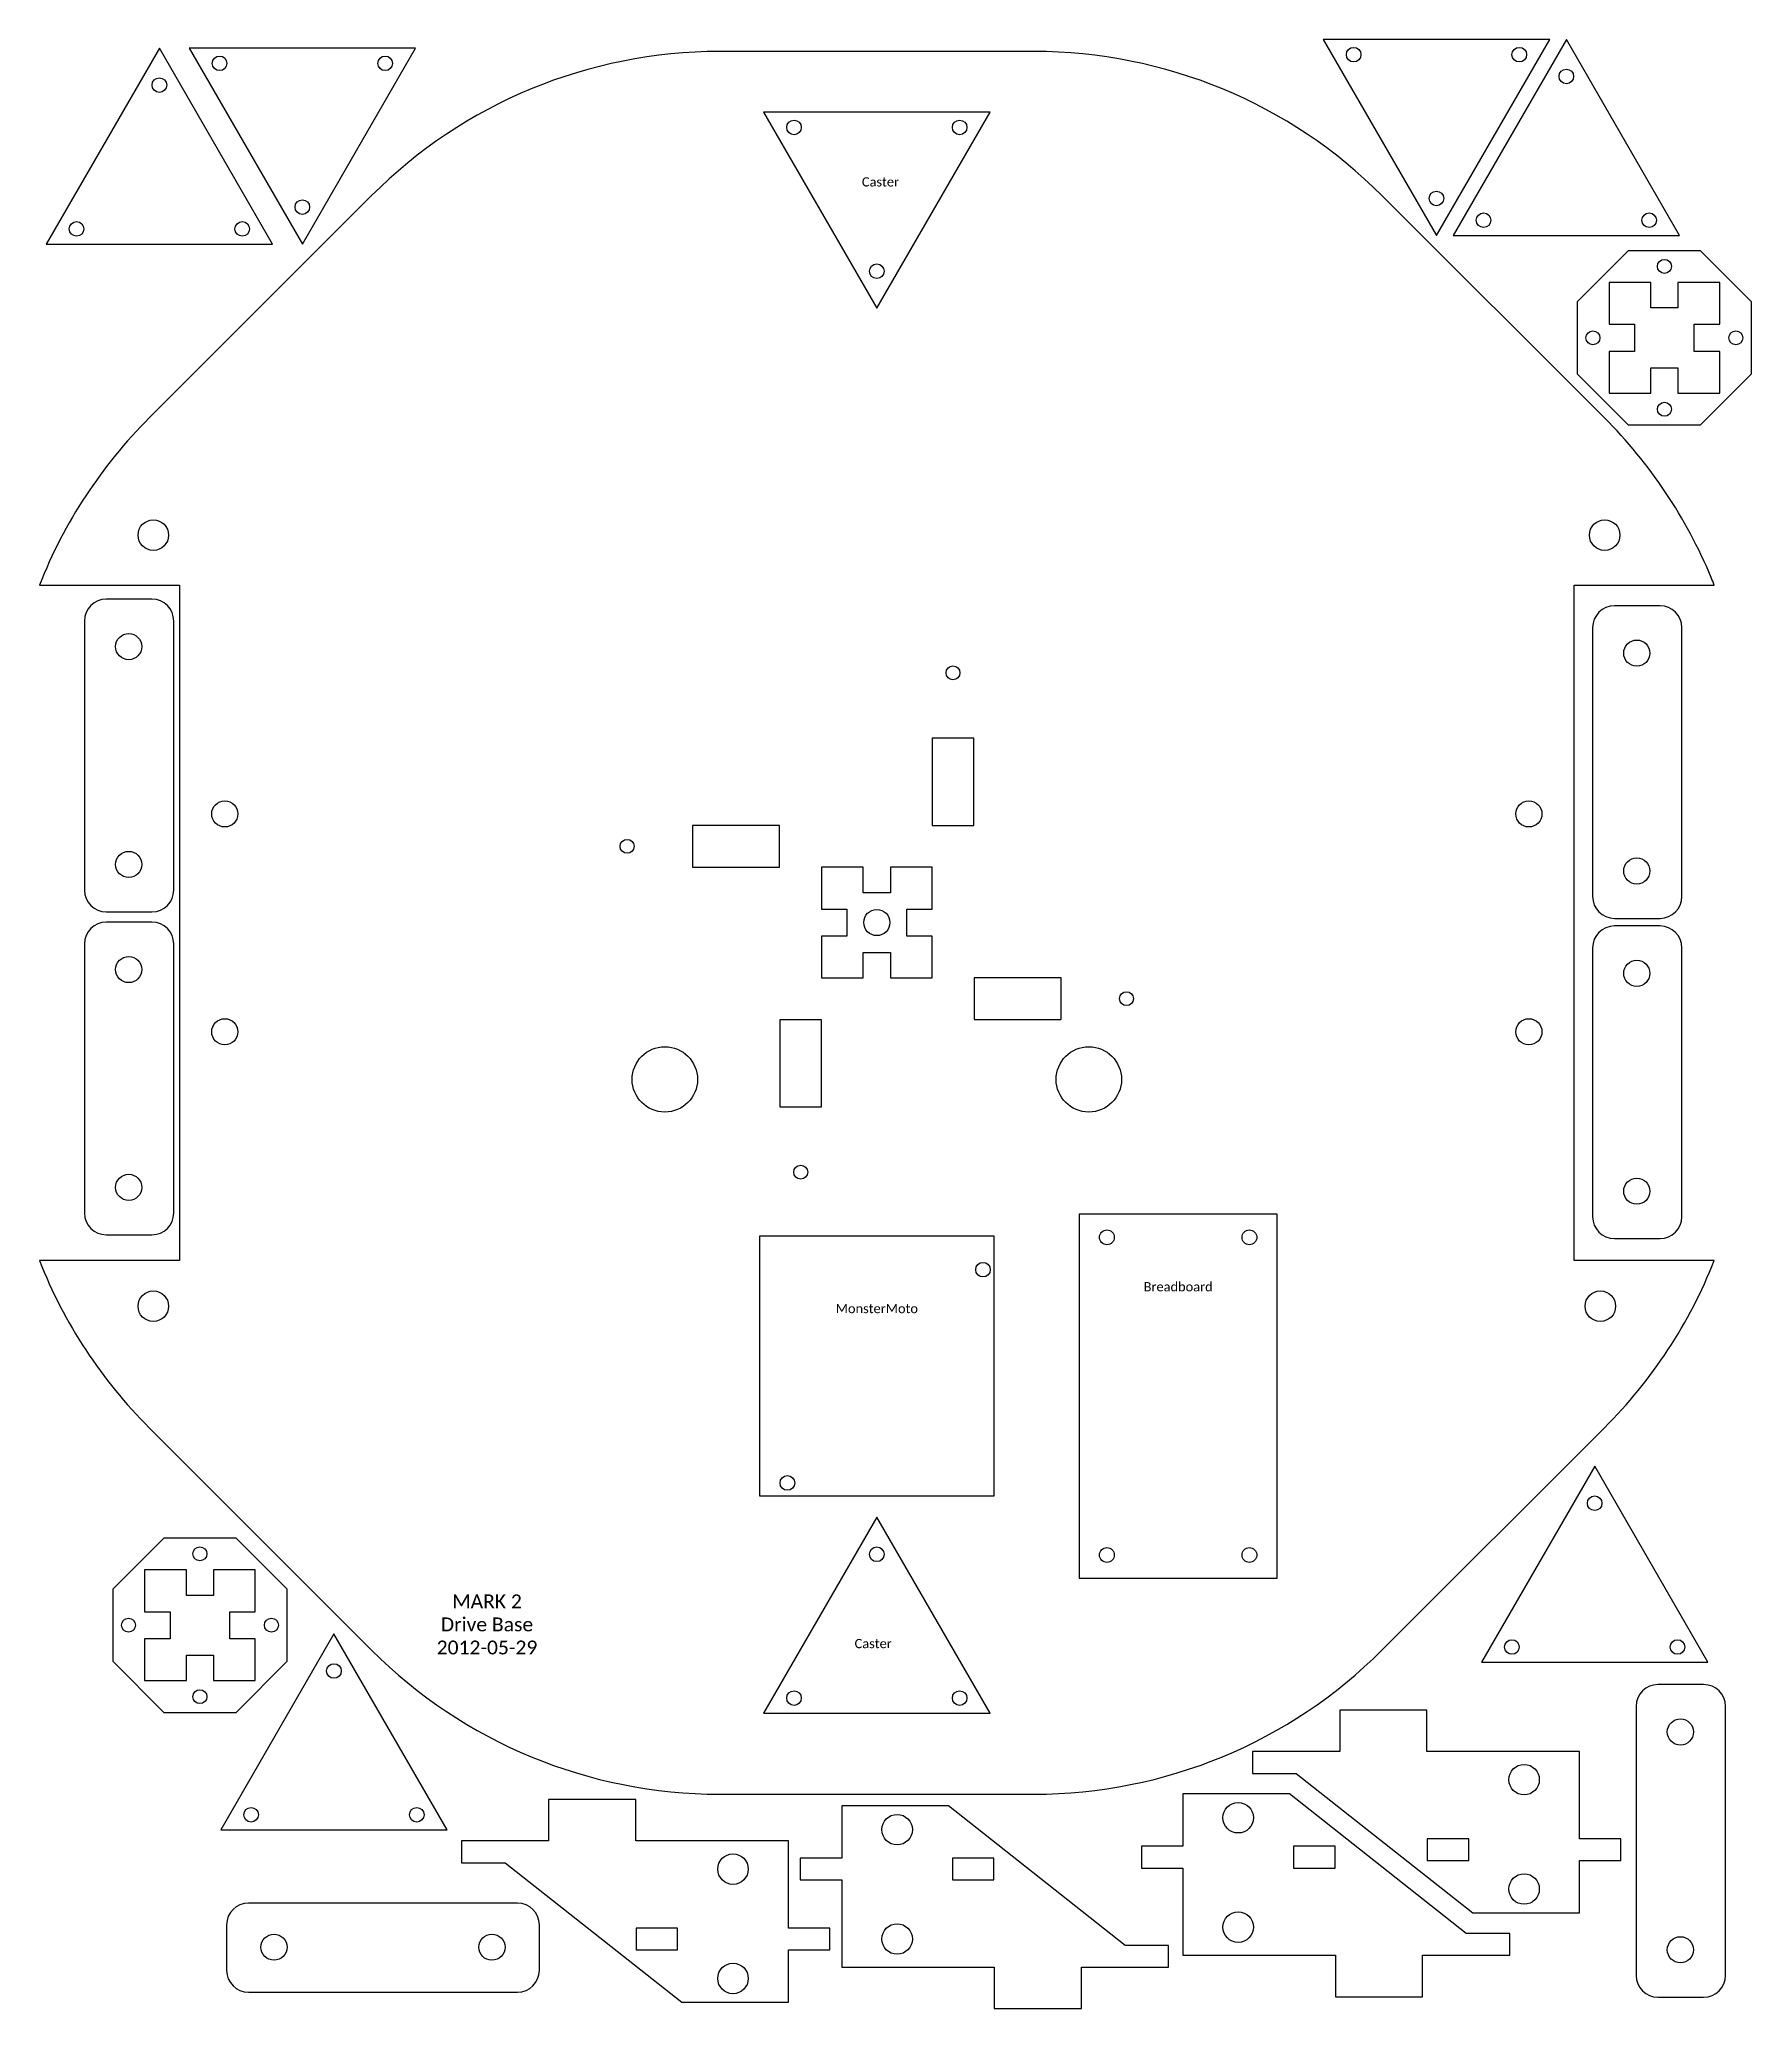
# Model space of a CAD drawing. Extents: x 0.5 to 80.6, y 0.1 to 45.5.
# Drawn here: x 0.52 to 39.8, y 0.12 to 45.32 of the extents above; entities that cross this region are included whole.
import ezdxf

# ---------------------------------------------------------------- set-up
doc = ezdxf.new("R2010")
doc.units = 0
doc.header["$MEASUREMENT"] = 0
doc.layers.get('0').update_dxf_attribs({"linetype": 'CONTINUOUS'})
doc.styles.get("Standard").update_dxf_attribs({"font": 'txt.shx'})

msp = doc.modelspace()

# ---------------------------------------------------------------- texts
at = {"attachment_point": 5}
for s, insert, char_height, width in [('\\C3;\\fCalibri|b0|i0|;\\H0.21166585922241;Caster', (19.813837, 42.0482), 0.211666, 3.668889), ('\\C3;\\fCalibri|b0|i0|;\\H0.21166585922241;Breadboard', (26.64375, 16.687778), 0.211666, 3.668889), ('\\C3;\\fCalibri|b0|i0|;\\H0.21166585922241;MonsterMoto', (19.73015, 16.187778), 0.211666, 3.668889), ('\\C3;\\fCalibri|b0|i0|;\\H0.31750242233276;MARK 2\\PDrive Base\\P2012-05-29', (10.786661, 8.936944), 0.317502, 3.470822), ('\\C3;\\fCalibri|b0|i0|;\\H0.21166585922241;Caster', (19.646463, 8.4982), 0.211666, 3.668889)]:
    msp.add_mtext(s, dxfattribs=dict(at, insert=insert, char_height=char_height, width=width))

# ---------------------------------------------------------------- linework, layer by layer
at = {"color": 7, "linetype": 'CONTINUOUS'}
for points in [[(29.971924, 45.32), (32.57, 40.82), (35.168076, 45.32)], [(38.148076, 40.82), (35.55, 45.32), (32.951924, 40.82)], [(5.868076, 40.62), (3.27, 45.12), (0.671924, 40.62)], [(3.951924, 45.12), (6.55, 40.62), (9.148076, 45.12)], [(38.628427, 40.47), (36.971573, 40.47), (35.8, 39.298427), (35.8, 37.641573), (36.971573, 36.47), (38.628427, 36.47), (39.8, 37.641573), (39.8, 39.298427)], [(39.07, 38.78115), (39.07, 39.74), (38.11115, 39.74), (38.11115, 39.1558), (37.48885, 39.1558), (37.48885, 39.74), (36.53, 39.74), (36.53, 38.78115), (37.1142, 38.78115), (37.1142, 38.15885), (36.53, 38.15885), (36.53, 37.2), (37.48885, 37.2), (37.48885, 37.7842), (38.11115, 37.7842), (38.11115, 37.2), (39.07, 37.2), (39.07, 38.15885), (38.4858, 38.15885), (38.4858, 38.78115)], [(21.95375, 29.2782), (21.00125, 29.2782), (21.00125, 27.2782), (21.95375, 27.2782)], [(17.50015, 26.32195), (17.50015, 27.27445), (15.50015, 27.27445), (15.50015, 26.32195)], [(21.96015, 23.7782), (21.96015, 22.8257), (23.96015, 22.8257), (23.96015, 23.7782)], [(18.46, 22.8182), (17.5075, 22.8182), (17.5075, 20.8182), (18.46, 20.8182)], [(38.798076, 8.07), (36.2, 12.57), (33.601924, 8.07)], [(5.028427, 10.92), (3.371573, 10.92), (2.2, 9.748427), (2.2, 8.091573), (3.371573, 6.92), (5.028427, 6.92), (6.2, 8.091573), (6.2, 9.748427)], [(5.47, 9.23115), (5.47, 10.19), (4.51115, 10.19), (4.51115, 9.6058), (3.88885, 9.6058), (3.88885, 10.19), (2.93, 10.19), (2.93, 9.23115), (3.5142, 9.23115), (3.5142, 8.60885), (2.93, 8.60885), (2.93, 7.65), (3.88885, 7.65), (3.88885, 8.2342), (4.51115, 8.2342), (4.51115, 7.65), (5.47, 7.65), (5.47, 8.60885), (4.8858, 8.60885), (4.8858, 9.23115)], [(9.873076, 4.22), (7.275, 8.72), (4.676924, 4.22)], [(35.85, 4.02), (35.85, 6.02), (32.35, 6.02), (32.35, 6.9725), (30.35, 6.9725), (30.35, 6.02), (28.35, 6.02), (28.35, 5.52), (29.35, 5.52), (33.403333, 2.32), (35.85, 2.32), (35.85, 3.52), (36.8, 3.52), (36.8, 4.02)], [(26.75, 3.34625), (26.75, 1.34625), (30.25, 1.34625), (30.25, 0.39375), (32.25, 0.39375), (32.25, 1.34625), (34.25, 1.34625), (34.25, 1.84625), (33.25, 1.84625), (29.196667, 5.04625), (26.75, 5.04625), (26.75, 3.84625), (25.8, 3.84625), (25.8, 3.34625)], [(17.7, 1.9675), (17.7, 3.9675), (14.2, 3.9675), (14.2, 4.92), (12.2, 4.92), (12.2, 3.9675), (10.2, 3.9675), (10.2, 3.4675), (11.2, 3.4675), (15.253333, 0.2675), (17.7, 0.2675), (17.7, 1.4675), (18.65, 1.4675), (18.65, 1.9675)], [(18.925, 3.0725), (18.925, 1.0725), (22.425, 1.0725), (22.425, 0.12), (24.425, 0.12), (24.425, 1.0725), (26.425, 1.0725), (26.425, 1.5725), (25.425, 1.5725), (21.371667, 4.7725), (18.925, 4.7725), (18.925, 3.5725), (17.975, 3.5725), (17.975, 3.0725)], [(30.24245, 3.34625), (30.24245, 3.84625), (29.28995, 3.84625), (29.28995, 3.34625)], [(32.35755, 4.02), (32.35755, 3.52), (33.31005, 3.52), (33.31005, 4.02)], [(22.41745, 3.0725), (22.41745, 3.5725), (21.46495, 3.5725), (21.46495, 3.0725)], [(14.20755, 1.9675), (14.20755, 1.4675), (15.16005, 1.4675), (15.16005, 1.9675)]]:
    msp.add_lwpolyline(points, close=True, dxfattribs=at)
for points in [[(0.517181, 17.2918, 0.102797), (3.035956, 13.451723), (8.140073, 8.347606, 0.198912), (16.120995, 5.0418), (23.339305, 5.0418, 0.198912), (31.320227, 8.347606), (36.424344, 13.451723, 0.102797), (38.943119, 17.2918), (35.73015, 17.2918), (35.73015, 32.7918), (38.943119, 32.7918, 0.004262), (38.870999, 32.970199, 0.098491), (36.424344, 36.631877), (31.320227, 41.735994, 0.198912), (23.339305, 45.0418), (16.120995, 45.0418, 0.198912), (8.140073, 41.735994), (3.035956, 36.631877, 0.102797), (0.517181, 32.7918), (3.73015, 32.7918), (3.73015, 17.2918)], [(4.65, 44.6025, -1), (4.65, 44.9375, -1)], [(8.45, 44.6025, -1), (8.45, 44.9375, -1)], [(30.67, 44.8025, -1), (30.67, 45.1375, -1)], [(34.47, 44.8025, -1), (34.47, 45.1375, -1)], [(3.27, 44.4375, -1), (3.27, 44.1025, -1)], [(35.55, 44.6375, -1), (35.55, 44.3025, -1)], [(17.83015, 43.1307, -1), (17.83015, 43.4657, -1)], [(21.63015, 43.1307, -1), (21.63015, 43.4657, -1)], [(6.55, 41.3025, -1), (6.55, 41.6375, -1)], [(32.57, 41.5025, -1), (32.57, 41.8375, -1)], [(1.37, 41.1375, -1), (1.37, 40.8025, -1)], [(5.17, 41.1375, -1), (5.17, 40.8025, -1)], [(33.65, 41.3375, -1), (33.65, 41.0025, -1)], [(37.45, 41.3375, -1), (37.45, 41.0025, -1)], [(37.64, 40.11, -1), (37.96, 40.11, -1)], [(19.73015, 39.8307, -1), (19.73015, 40.1657, -1)], [(36, 38.47, -1), (36.32, 38.47, -1)], [(39.28, 38.47, -1), (39.6, 38.47, -1)], [(37.64, 36.83, -1), (37.96, 36.83, -1)], [(2.78015, 33.9418, -1), (3.48015, 33.9418, -1)], [(36.08015, 33.9418, -1), (36.78015, 33.9418, -1)], [(3.6, 31.97, 0.414209), (3.1, 32.47), (2.0525, 32.47, 0.414209), (1.5525, 31.97), (1.5525, 25.795, 0.414209), (2.0525, 25.295), (3.1, 25.295, 0.414209), (3.6, 25.795)], [(38.2, 31.82, 0.414209), (37.7, 32.32), (36.6525, 32.32, 0.414209), (36.1525, 31.82), (36.1525, 25.645, 0.414209), (36.6525, 25.145), (37.7, 25.145, 0.414209), (38.2, 25.645)], [(2.266276, 31.382513, -1), (2.866276, 31.382513, -1)], [(36.866276, 31.232513, -1), (37.466276, 31.232513, -1)], [(21.3175, 30.78, -1), (21.6375, 30.78, -1)], [(4.47015, 27.541813, -1), (5.07015, 27.541813, -1)], [(34.39015, 27.541813, -1), (34.99015, 27.541813, -1)], [(2.266276, 26.382487, -1), (2.866276, 26.382487, -1)], [(13.84, 26.7982, -1), (14.16, 26.7982, -1)], [(36.866276, 26.232487, -1), (37.466276, 26.232487, -1)], [(19.43015, 25.0482, -1), (20.03015, 25.0482, -1)], [(3.6, 24.5575, 0.414209), (3.1, 25.0575), (2.0525, 25.0575, 0.414209), (1.5525, 24.5575), (1.5525, 18.3825, 0.414209), (2.0525, 17.8825), (3.1, 17.8825, 0.414209), (3.6, 18.3825)], [(38.2, 24.47, 0.414209), (37.7, 24.97), (36.6525, 24.97, 0.414209), (36.1525, 24.47), (36.1525, 18.295, 0.414209), (36.6525, 17.795), (37.7, 17.795, 0.414209), (38.2, 18.295)], [(2.266276, 23.970013, -1), (2.866276, 23.970013, -1)], [(36.866276, 23.882513, -1), (37.466276, 23.882513, -1)], [(25.3, 23.30195, -1), (25.62, 23.30195, -1)], [(4.47015, 22.541787, -1), (5.07015, 22.541787, -1)], [(34.39015, 22.541787, -1), (34.99015, 22.541787, -1)], [(14.8664, 22.1982, -1), (14.8664, 20.6982, -1)], [(24.5939, 22.1982, -1), (24.5939, 20.6982, -1)], [(17.82375, 19.32, -1), (18.14375, 19.32, -1)], [(2.266276, 18.969987, -1), (2.866276, 18.969987, -1)], [(36.866276, 18.882487, -1), (37.466276, 18.882487, -1)], [(24.83882, 17.823176, -1), (25.17882, 17.823176, -1)], [(28.44868, 17.823176, -1), (28.10868, 17.823176, -1)], [(22.165712, 17.248086, -1), (22.165712, 16.913086, -1)], [(2.78015, 16.2418, -1), (3.48015, 16.2418, -1)], [(35.98015, 16.2418, -1), (36.68015, 16.2418, -1)], [(17.677764, 12.353256, -1), (17.677764, 12.018256, -1)], [(36.2, 11.8875, -1), (36.2, 11.5525, -1)], [(4.04, 10.56, -1), (4.36, 10.56, -1)], [(19.73015, 10.7157, -1), (19.73015, 10.3807, -1)], [(25.17882, 10.533224, -1), (24.83882, 10.533224, -1)], [(28.44868, 10.533224, -1), (28.10868, 10.533224, -1)], [(2.4, 8.92, -1), (2.72, 8.92, -1)], [(5.68, 8.92, -1), (6, 8.92, -1)], [(34.3, 8.5875, -1), (34.3, 8.2525, -1)], [(38.1, 8.5875, -1), (38.1, 8.2525, -1)], [(7.275, 8.0375, -1), (7.275, 7.7025, -1)], [(4.04, 7.28, -1), (4.36, 7.28, -1)], [(17.83015, 7.4157, -1), (17.83015, 7.0807, -1)], [(21.63015, 7.4157, -1), (21.63015, 7.0807, -1)], [(39.2, 7.0575, 0.414209), (38.7, 7.5575), (37.6525, 7.5575, 0.414209), (37.1525, 7.0575), (37.1525, 0.8825, 0.414209), (37.6525, 0.3825), (38.7, 0.3825, 0.414209), (39.2, 0.8825)], [(37.866276, 6.470013, -1), (38.466276, 6.470013, -1)], [(34.93, 5.375, -1), (34.23, 5.375, -1)], [(5.375, 4.7375, -1), (5.375, 4.4025, -1)], [(9.175, 4.7375, -1), (9.175, 4.4025, -1)], [(19.845, 4.2275, -1), (20.545, 4.2275, -1)], [(27.67, 4.50125, -1), (28.37, 4.50125, -1)], [(16.78, 3.3225, -1), (16.08, 3.3225, -1)], [(34.93, 2.865, -1), (34.23, 2.865, -1)], [(11.4875, 0.49625, 0.414209), (11.9875, 0.99625), (11.9875, 2.04375, 0.414209), (11.4875, 2.54375), (5.3125, 2.54375, 0.414209), (4.8125, 2.04375), (4.8125, 0.99625, 0.414209), (5.3125, 0.49625)], [(27.67, 1.99125, -1), (28.37, 1.99125, -1)], [(5.899987, 1.829974, -1), (5.899987, 1.229974, -1)], [(10.900013, 1.829974, -1), (10.900013, 1.229974, -1)], [(19.845, 1.7175, -1), (20.545, 1.7175, -1)], [(37.866276, 1.469987, -1), (38.466276, 1.469987, -1)], [(16.78, 0.8125, -1), (16.08, 0.8125, -1)]]:
    msp.add_lwpolyline(points, format="xyb", close=True, dxfattribs=at)
at = {"color": 10, "linetype": 'CONTINUOUS'}
for points in [[(17.132074, 43.6482), (19.73015, 39.1482), (22.328226, 43.6482)], [(21.00015, 25.35935), (21.00015, 26.3182), (20.0413, 26.3182), (20.0413, 25.734), (19.419, 25.734), (19.419, 26.3182), (18.46015, 26.3182), (18.46015, 25.35935), (19.04435, 25.35935), (19.04435, 24.73705), (18.46015, 24.73705), (18.46015, 23.7782), (19.419, 23.7782), (19.419, 24.3624), (20.0413, 24.3624), (20.0413, 23.7782), (21.00015, 23.7782), (21.00015, 24.73705), (20.41595, 24.73705), (20.41595, 25.35935)], [(28.91375, 18.3582), (24.37375, 18.3582), (24.37375, 9.9982), (28.91375, 9.9982)], [(17.04015, 17.8482), (17.04015, 11.8882), (22.42015, 11.8882), (22.42015, 17.8482)], [(22.328226, 6.8982), (19.73015, 11.3982), (17.132074, 6.8982)]]:
    msp.add_lwpolyline(points, close=True, dxfattribs=at)

msp.set_redraw_order([(e.dxf.handle, doc.entitydb.next_handle()) for e in msp.query("TEXT MTEXT ATTDEF DIMENSION ARC_DIMENSION")])  # texts and dimensions are drawn at this point

doc.saveas('drawing.dxf')
